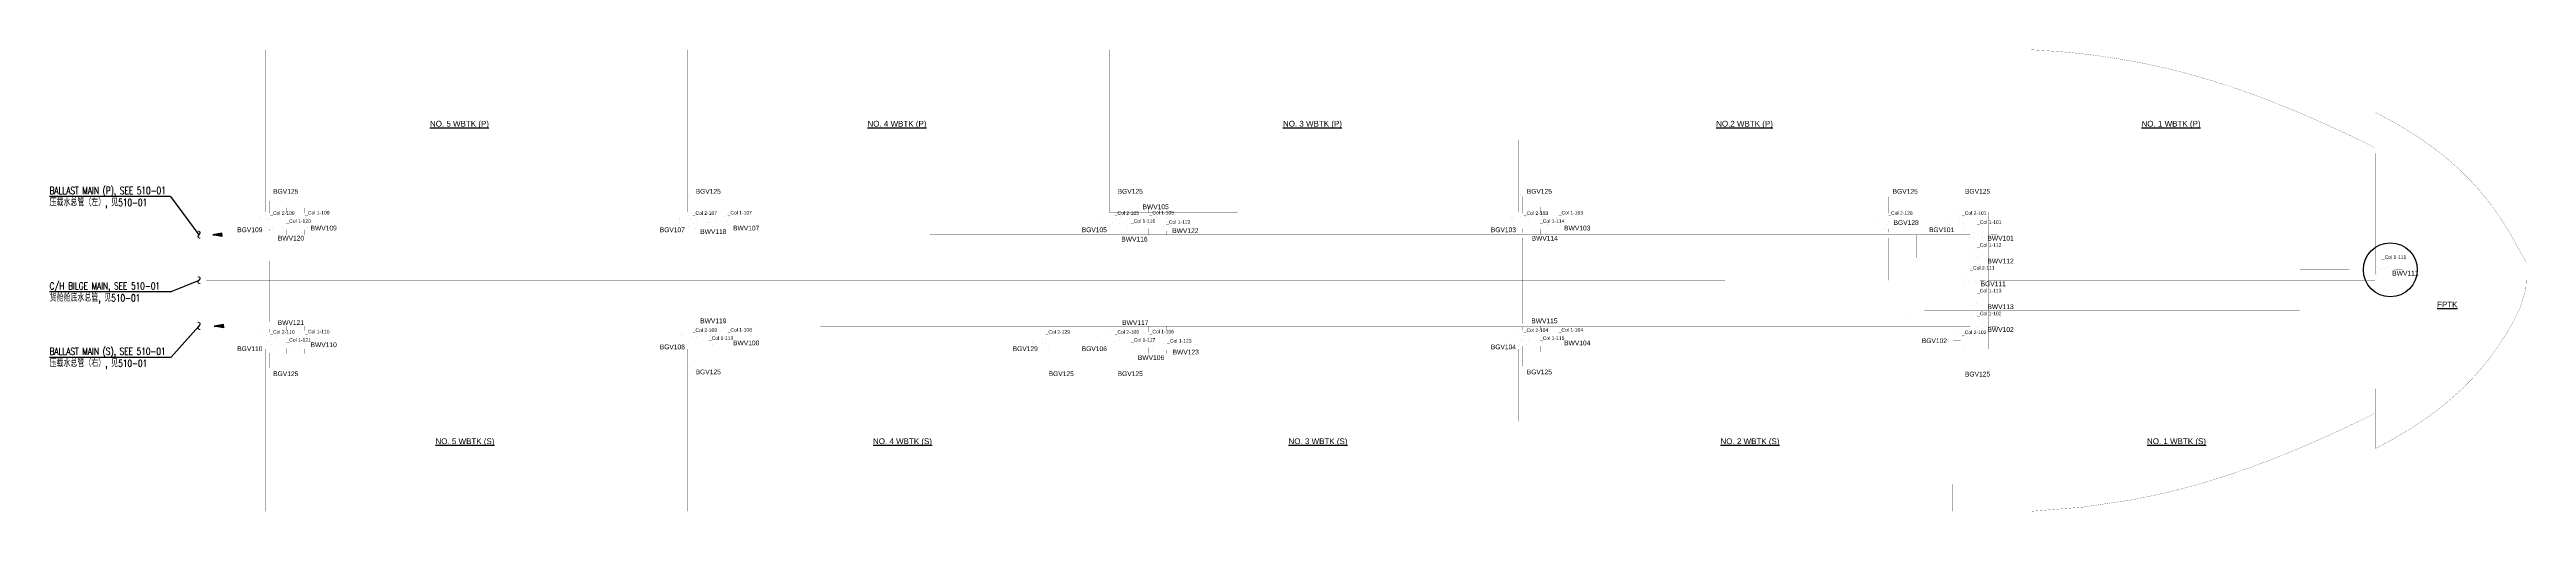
# Model space of a CAD drawing. Extents: x 136597 to 314487, y 107362 to 235283.
# Drawn here: x 149588 to 154787, y 117904 to 118872 of the extents above; entities that cross this region are included whole.
import ezdxf
from ezdxf.enums import TextEntityAlignment as Align

# ---------------------------------------------------------------- set-up
doc = ezdxf.new("R2010")
doc.units = 0
doc.header["$MEASUREMENT"] = 0
doc.layers.get('0').update_dxf_attribs({"linetype": 'CONTINUOUS'})
for name, color, linetype in [('0-MY', 7, 'CONTINUOUS'), ('501texte', 4, 'CONTINUOUS'), ('Ballast', 80, 'CONTINUOUS'), ('Bilge - Ballast', 233, 'CONTINUOUS'), ('Omriss tanker etc ballast', 180, 'CONTINUOUS'), ('text-chinese', 4, 'CONTINUOUS'), ('text-english', 7, 'CONTINUOUS')]:
    doc.layers.add(name, color=color, linetype=linetype)
doc.layers.add('A-BALLA.PIPE', color=200, linetype='CONTINUOUS', lineweight=50)
doc.layers.add('Bilge', color=50, linetype='CONTINUOUS', plot=False)
doc.styles.add('ARIAL', font='ARIAL.TTF', dxfattribs={"height": 12})
doc.styles.add('hzsame', font='romans.shx', dxfattribs={"width": 0.8, "height": 3, "bigfont": 'hzsame.shx'})
doc.styles.add('ROMANT', font='romanc.shx', dxfattribs={"width": 0.8, "height": 150})

# ---------------------------------------------------------------- blocks, each defined once
blk = doc.blocks.new('ARROW')
h = blk.add_hatch(color=256)
h.paths.add_polyline_path([(10772.28, 3762.95), (10772.28, 3762.36), (10775.45, 3762.36)])
h.paths.add_polyline_path([(10775.45, 3762.36), (10772.28, 3762.36), (10772.28, 3761.76)])
for p, q in [((10772.28, 3762.36), (10772.28, 3762.95)), ((10772.28, 3762.95), (10775.45, 3762.36)), ((10775.45, 3762.36), (10772.28, 3762.36)), ((10772.28, 3762.36), (10772.28, 3761.76)), ((10772.28, 3761.76), (10775.45, 3762.36))]:
    blk.add_line(p, q)

msp = doc.modelspace()

# ---------------------------------------------------------------- linework, layer by layer
for p, q in [((149842.1, 118563.6), (149901.7, 118483.4)), ((149842.1, 118363.6), (149901.1, 118387.8)), ((149901.9, 118292), (149843.2, 118226.4))]:
    msp.add_line(p, q)
at = {"layer": '501texte', "color": 0}
for p, q in [((149842.1, 118563.6), (149588.3, 118563.6)), ((149842.1, 118363.6), (149588.3, 118363.6)), ((149842.1, 118226.4), (149588.3, 118226.4))]:
    msp.add_line(p, q, dxfattribs=at)
at = {"layer": 'A-BALLA.PIPE', "linetype": 'Continuous', "ltscale": 50}
msp.add_line((153493.3, 118315.9), (153493.3, 118315.9), dxfattribs=at)
at = {"layer": 'Ballast', "linetype": 'Continuous'}
for points in [[(150048.7, 118511.3, 0.03, 0.03, 0), (150033, 118511.3, 0.03, 0.03, 0), (150033, 118501.7, 0.03, 0.03, -0.884677), (150033, 118523.2, 0.03, 0.03, 0), (150033, 118513.5, 0.03, 0.03, 0), (150048.7, 118513.5, 0.03, 0.03, 0), (150040.6, 118528.5, 0, 0, 0), (150057.9, 118528.5, 0.03, 0.03, 0), (150049.3, 118512.4, 0.03, 0.03, 0), (150057.9, 118496.4, 0, 0, 0), (150040.6, 118496.4, 0.03, 0.03, 0)], [(150085.1, 118512, 0.03, 0.03, 0), (150069.4, 118512, 0.03, 0.03, 0), (150069.4, 118502.4, 0.03, 0.03, -0.884677), (150069.4, 118523.9, 0.03, 0.03, 0), (150069.4, 118514.3, 0.03, 0.03, 0), (150085.1, 118514.3, 0.03, 0.03, 0), (150077, 118529.2, 0, 0, 0), (150094.4, 118529.2, 0.03, 0.03, 0), (150085.7, 118513.2, 0.03, 0.03, 0), (150094.4, 118497.1, 0, 0, 0), (150077, 118497.1, 0.03, 0.03, 0)], [(150122, 118512, 0.03, 0.03, 0), (150106.3, 118512, 0.03, 0.03, 0), (150106.3, 118502.4, 0.03, 0.03, -0.884677), (150106.3, 118523.9, 0.03, 0.03, 0), (150106.3, 118514.3, 0.03, 0.03, 0), (150122, 118514.3, 0.03, 0.03, 0), (150113.9, 118529.2, 0, 0, 0), (150131.3, 118529.2, 0.03, 0.03, 0), (150122.6, 118513.2, 0.03, 0.03, 0), (150131.3, 118497.1, 0, 0, 0), (150113.9, 118497.1, 0.03, 0.03, 0)], [(150935.3, 118511.3, 0.03, 0.03, 0), (150919.6, 118511.3, 0.03, 0.03, 0), (150919.6, 118501.7, 0.03, 0.03, -0.884677), (150919.6, 118523.2, 0.03, 0.03, 0), (150919.6, 118513.5, 0.03, 0.03, 0), (150935.3, 118513.5, 0.03, 0.03, 0), (150927.2, 118528.5, 0, 0, 0), (150944.5, 118528.5, 0.03, 0.03, 0), (150935.9, 118512.4, 0.03, 0.03, 0), (150944.5, 118496.4, 0, 0, 0), (150927.2, 118496.4, 0.03, 0.03, 0)], [(150971.7, 118512, 0.03, 0.03, 0), (150956.1, 118512, 0.03, 0.03, 0), (150956.1, 118502.4, 0.03, 0.03, -0.884677), (150956.1, 118523.9, 0.03, 0.03, 0), (150956.1, 118514.3, 0.03, 0.03, 0), (150971.7, 118514.3, 0.03, 0.03, 0), (150963.6, 118529.2, 0, 0, 0), (150981, 118529.2, 0.03, 0.03, 0), (150972.3, 118513.2, 0.03, 0.03, 0), (150981, 118497.1, 0, 0, 0), (150963.6, 118497.1, 0.03, 0.03, 0)], [(151008.6, 118512, 0.03, 0.03, 0), (150993, 118512, 0.03, 0.03, 0), (150993, 118502.4, 0.03, 0.03, -0.884677), (150993, 118523.9, 0.03, 0.03, 0), (150993, 118514.3, 0.03, 0.03, 0), (151008.6, 118514.3, 0.03, 0.03, 0), (151000.5, 118529.2, 0, 0, 0), (151017.9, 118529.2, 0.03, 0.03, 0), (151009.2, 118513.2, 0.03, 0.03, 0), (151017.9, 118497.1, 0, 0, 0), (151000.5, 118497.1, 0.03, 0.03, 0)], [(151820.9, 118511.3, 0.03, 0.03, 0), (151805.2, 118511.3, 0.03, 0.03, 0), (151805.2, 118501.7, 0.03, 0.03, -0.884677), (151805.2, 118523.2, 0.03, 0.03, 0), (151805.2, 118513.5, 0.03, 0.03, 0), (151820.9, 118513.5, 0.03, 0.03, 0), (151812.8, 118528.5, 0, 0, 0), (151830.1, 118528.5, 0.03, 0.03, 0), (151821.5, 118512.4, 0.03, 0.03, 0), (151830.1, 118496.4, 0, 0, 0), (151812.8, 118496.4, 0.03, 0.03, 0)], [(151857.3, 118512, 0.03, 0.03, 0), (151841.7, 118512, 0.03, 0.03, 0), (151841.7, 118502.4, 0.03, 0.03, -0.884677), (151841.7, 118523.9, 0.03, 0.03, 0), (151841.7, 118514.3, 0.03, 0.03, 0), (151857.3, 118514.3, 0.03, 0.03, 0), (151849.2, 118529.2, 0, 0, 0), (151866.6, 118529.2, 0.03, 0.03, 0), (151857.9, 118513.2, 0.03, 0.03, 0), (151866.6, 118497.1, 0, 0, 0), (151849.2, 118497.1, 0.03, 0.03, 0)], [(151894.2, 118512, 0.03, 0.03, 0), (151878.6, 118512, 0.03, 0.03, 0), (151878.6, 118502.4, 0.03, 0.03, -0.884677), (151878.6, 118523.9, 0.03, 0.03, 0), (151878.6, 118514.3, 0.03, 0.03, 0), (151894.2, 118514.3, 0.03, 0.03, 0), (151886.1, 118529.2, 0, 0, 0), (151903.5, 118529.2, 0.03, 0.03, 0), (151894.8, 118513.2, 0.03, 0.03, 0), (151903.5, 118497.1, 0, 0, 0), (151886.1, 118497.1, 0.03, 0.03, 0)], [(151931.1, 118512.1, 0.03, 0.03, 0), (151915.5, 118512.1, 0.03, 0.03, 0), (151915.5, 118502.4, 0.03, 0.03, -0.884677), (151915.5, 118523.9, 0.03, 0.03, 0), (151915.5, 118514.3, 0.03, 0.03, 0), (151931.1, 118514.3, 0.03, 0.03, 0), (151923, 118529.2, 0, 0, 0), (151940.4, 118529.2, 0.03, 0.03, 0), (151931.7, 118513.2, 0.03, 0.03, 0), (151940.4, 118497.1, 0, 0, 0), (151923, 118497.1, 0.03, 0.03, 0)], [(152679.5, 118511.3, 0.03, 0.03, 0), (152663.8, 118511.3, 0.03, 0.03, 0), (152663.8, 118501.7, 0.03, 0.03, -0.884677), (152663.8, 118523.2, 0.03, 0.03, 0), (152663.8, 118513.5, 0.03, 0.03, 0), (152679.5, 118513.5, 0.03, 0.03, 0), (152671.4, 118528.5, 0, 0, 0), (152688.7, 118528.5, 0.03, 0.03, 0), (152680.1, 118512.4, 0.03, 0.03, 0), (152688.7, 118496.4, 0, 0, 0), (152671.4, 118496.4, 0.03, 0.03, 0)], [(152715.9, 118512, 0.03, 0.03, 0), (152700.3, 118512, 0.03, 0.03, 0), (152700.3, 118502.4, 0.03, 0.03, -0.884677), (152700.3, 118523.9, 0.03, 0.03, 0), (152700.3, 118514.3, 0.03, 0.03, 0), (152715.9, 118514.3, 0.03, 0.03, 0), (152707.8, 118529.2, 0, 0, 0), (152725.2, 118529.2, 0.03, 0.03, 0), (152716.5, 118513.2, 0.03, 0.03, 0), (152725.2, 118497.1, 0, 0, 0), (152707.8, 118497.1, 0.03, 0.03, 0)], [(152752.8, 118512, 0.03, 0.03, 0), (152737.2, 118512, 0.03, 0.03, 0), (152737.2, 118502.4, 0.03, 0.03, -0.884677), (152737.2, 118523.9, 0.03, 0.03, 0), (152737.2, 118514.3, 0.03, 0.03, 0), (152752.8, 118514.3, 0.03, 0.03, 0), (152744.7, 118529.2, 0, 0, 0), (152762.1, 118529.2, 0.03, 0.03, 0), (152753.4, 118513.2, 0.03, 0.03, 0), (152762.1, 118497.1, 0, 0, 0), (152744.7, 118497.1, 0.03, 0.03, 0)], [(153447.2, 118511.3, 0.03, 0.03, 0), (153431.6, 118511.3, 0.03, 0.03, 0), (153431.6, 118501.7, 0.03, 0.03, -0.884677), (153431.6, 118523.2, 0.03, 0.03, 0), (153431.6, 118513.5, 0.03, 0.03, 0), (153447.2, 118513.5, 0.03, 0.03, 0), (153439.1, 118528.5, 0, 0, 0), (153456.5, 118528.5, 0.03, 0.03, 0), (153447.8, 118512.4, 0.03, 0.03, 0), (153456.5, 118496.4, 0, 0, 0), (153439.1, 118496.4, 0.03, 0.03, 0)], [(153599.1, 118511.4, 0.03, 0.03, 0), (153583.5, 118511.4, 0.03, 0.03, 0), (153583.5, 118501.8, 0.03, 0.03, -0.884677), (153583.5, 118523.3, 0.03, 0.03, 0), (153583.5, 118513.7, 0.03, 0.03, 0), (153599.1, 118513.7, 0.03, 0.03, 0), (153591.1, 118528.6, 0, 0, 0), (153608.4, 118528.6, 0.03, 0.03, 0), (153599.7, 118512.6, 0.03, 0.03, 0), (153608.4, 118496.5, 0, 0, 0), (153591.1, 118496.5, 0.03, 0.03, 0)], [(153634, 118484, 0.03, 0.03, 0), (153634, 118499.7, 0.03, 0.03, 0), (153624.4, 118499.7, 0.03, 0.03, -0.884677), (153645.9, 118499.7, 0.03, 0.03, 0), (153636.3, 118499.7, 0.03, 0.03, 0), (153636.3, 118484, 0.03, 0.03, 0), (153651.2, 118492.1, 0, 0, 0), (153651.2, 118474.8, 0.03, 0.03, 0), (153635.1, 118483.4, 0.03, 0.03, 0), (153619.1, 118474.8, 0, 0, 0), (153619.1, 118492.1, 0.03, 0.03, 0)], [(153634, 118436.1, 0.03, 0.03, 0), (153634, 118451.8, 0.03, 0.03, 0), (153624.4, 118451.8, 0.03, 0.03, -0.884677), (153645.9, 118451.8, 0.03, 0.03, 0), (153636.3, 118451.8, 0.03, 0.03, 0), (153636.3, 118436.1, 0.03, 0.03, 0), (153651.2, 118444.2, 0, 0, 0), (153651.2, 118426.9, 0.03, 0.03, 0), (153635.1, 118435.5, 0.03, 0.03, 0), (153619.1, 118426.9, 0, 0, 0), (153619.1, 118444.2, 0.03, 0.03, 0)], [(154483.6, 118410.7, 0.03, 0.03, 0), (154483.6, 118426.3, 0.03, 0.03, 0), (154474, 118426.3, 0.03, 0.03, -0.884677), (154495.5, 118426.3, 0.03, 0.03, 0), (154485.9, 118426.3, 0.03, 0.03, 0), (154485.9, 118410.7, 0.03, 0.03, 0), (154500.8, 118418.7, 0, 0, 0), (154500.8, 118401.4, 0.03, 0.03, 0), (154484.8, 118410.1, 0.03, 0.03, 0), (154468.7, 118401.4, 0, 0, 0), (154468.7, 118418.7, 0.03, 0.03, 0)], [(153619.8, 118388.4, 0.03, 0.03, 0), (153619.8, 118404, 0.03, 0.03, 0), (153610.1, 118404, 0.03, 0.03, -0.884677), (153631.7, 118404, 0.03, 0.03, 0), (153622, 118404, 0.03, 0.03, 0), (153622, 118388.4, 0.03, 0.03, 0), (153637, 118396.4, 0, 0, 0), (153637, 118379.1, 0.03, 0.03, 0), (153620.9, 118387.8, 0.03, 0.03, 0), (153604.8, 118379.1, 0, 0, 0), (153604.8, 118396.4, 0.03, 0.03, 0)], [(153634, 118340.5, 0.03, 0.03, 0), (153634, 118356.1, 0.03, 0.03, 0), (153624.4, 118356.1, 0.03, 0.03, -0.884677), (153645.9, 118356.1, 0.03, 0.03, 0), (153636.3, 118356.1, 0.03, 0.03, 0), (153636.3, 118340.5, 0.03, 0.03, 0), (153651.2, 118348.5, 0, 0, 0), (153651.2, 118331.2, 0.03, 0.03, 0), (153635.1, 118339.9, 0.03, 0.03, 0), (153619.1, 118331.2, 0, 0, 0), (153619.1, 118348.5, 0.03, 0.03, 0)], [(153634, 118292.6, 0.03, 0.03, 0), (153634, 118308.2, 0.03, 0.03, 0), (153624.4, 118308.2, 0.03, 0.03, -0.884677), (153645.9, 118308.2, 0.03, 0.03, 0), (153636.3, 118308.2, 0.03, 0.03, 0), (153636.3, 118292.6, 0.03, 0.03, 0), (153651.2, 118300.6, 0, 0, 0), (153651.2, 118283.3, 0.03, 0.03, 0), (153635.1, 118292, 0.03, 0.03, 0), (153619.1, 118283.3, 0, 0, 0), (153619.1, 118300.6, 0.03, 0.03, 0)], [(150048.7, 118262.1, 0.03, 0.03, 0), (150033, 118262.1, 0.03, 0.03, 0), (150033, 118252.4, 0.03, 0.03, -0.884677), (150033, 118274, 0.03, 0.03, 0), (150033, 118264.3, 0.03, 0.03, 0), (150048.7, 118264.3, 0.03, 0.03, 0), (150040.6, 118279.3, 0, 0, 0), (150057.9, 118279.3, 0.03, 0.03, 0), (150049.3, 118263.2, 0.03, 0.03, 0), (150057.9, 118247.1, 0, 0, 0), (150040.6, 118247.1, 0.03, 0.03, 0)], [(150085.1, 118262.8, 0.03, 0.03, 0), (150069.4, 118262.8, 0.03, 0.03, 0), (150069.4, 118253.2, 0.03, 0.03, -0.884677), (150069.4, 118274.7, 0.03, 0.03, 0), (150069.4, 118265.1, 0.03, 0.03, 0), (150085.1, 118265.1, 0.03, 0.03, 0), (150077, 118280, 0, 0, 0), (150094.4, 118280, 0.03, 0.03, 0), (150085.7, 118263.9, 0.03, 0.03, 0), (150094.4, 118247.9, 0, 0, 0), (150077, 118247.9, 0.03, 0.03, 0)], [(150122, 118262.8, 0.03, 0.03, 0), (150106.3, 118262.8, 0.03, 0.03, 0), (150106.3, 118253.2, 0.03, 0.03, -0.884677), (150106.3, 118274.7, 0.03, 0.03, 0), (150106.3, 118265.1, 0.03, 0.03, 0), (150122, 118265.1, 0.03, 0.03, 0), (150113.9, 118280, 0, 0, 0), (150131.3, 118280, 0.03, 0.03, 0), (150122.6, 118263.9, 0.03, 0.03, 0), (150131.3, 118247.9, 0, 0, 0), (150113.9, 118247.9, 0.03, 0.03, 0)], [(150935.3, 118265.8, 0.03, 0.03, 0), (150919.6, 118265.8, 0.03, 0.03, 0), (150919.6, 118256.1, 0.03, 0.03, -0.884677), (150919.6, 118277.7, 0.03, 0.03, 0), (150919.6, 118268, 0.03, 0.03, 0), (150935.3, 118268, 0.03, 0.03, 0), (150927.2, 118283, 0, 0, 0), (150944.5, 118283, 0.03, 0.03, 0), (150935.9, 118266.9, 0.03, 0.03, 0), (150944.5, 118250.8, 0, 0, 0), (150927.2, 118250.8, 0.03, 0.03, 0)], [(150971.7, 118266.5, 0.03, 0.03, 0), (150956.1, 118266.5, 0.03, 0.03, 0), (150956.1, 118256.9, 0.03, 0.03, -0.884677), (150956.1, 118278.4, 0.03, 0.03, 0), (150956.1, 118268.8, 0.03, 0.03, 0), (150971.7, 118268.8, 0.03, 0.03, 0), (150963.6, 118283.7, 0, 0, 0), (150981, 118283.7, 0.03, 0.03, 0), (150972.3, 118267.7, 0.03, 0.03, 0), (150981, 118251.6, 0, 0, 0), (150963.6, 118251.6, 0.03, 0.03, 0)], [(151008.6, 118266.5, 0.03, 0.03, 0), (150993, 118266.5, 0.03, 0.03, 0), (150993, 118256.9, 0.03, 0.03, -0.884677), (150993, 118278.4, 0.03, 0.03, 0), (150993, 118268.8, 0.03, 0.03, 0), (151008.6, 118268.8, 0.03, 0.03, 0), (151000.5, 118283.7, 0, 0, 0), (151017.9, 118283.7, 0.03, 0.03, 0), (151009.2, 118267.7, 0.03, 0.03, 0), (151017.9, 118251.6, 0, 0, 0), (151000.5, 118251.6, 0.03, 0.03, 0)], [(151676, 118262.1, 0.03, 0.03, 0), (151660.4, 118262.1, 0.03, 0.03, 0), (151660.4, 118252.4, 0.03, 0.03, -0.884677), (151660.4, 118274, 0.03, 0.03, 0), (151660.4, 118264.3, 0.03, 0.03, 0), (151676, 118264.3, 0.03, 0.03, 0), (151667.9, 118279.3, 0, 0, 0), (151685.3, 118279.3, 0.03, 0.03, 0), (151676.6, 118263.2, 0.03, 0.03, 0), (151685.3, 118247.1, 0, 0, 0), (151667.9, 118247.1, 0.03, 0.03, 0)], [(151820.9, 118262.1, 0.03, 0.03, 0), (151805.2, 118262.1, 0.03, 0.03, 0), (151805.2, 118252.4, 0.03, 0.03, -0.884677), (151805.2, 118274, 0.03, 0.03, 0), (151805.2, 118264.3, 0.03, 0.03, 0), (151820.9, 118264.3, 0.03, 0.03, 0), (151812.8, 118279.3, 0, 0, 0), (151830.1, 118279.3, 0.03, 0.03, 0), (151821.5, 118263.2, 0.03, 0.03, 0), (151830.1, 118247.1, 0, 0, 0), (151812.8, 118247.1, 0.03, 0.03, 0)], [(151857.3, 118262.8, 0.03, 0.03, 0), (151841.7, 118262.8, 0.03, 0.03, 0), (151841.7, 118253.2, 0.03, 0.03, -0.884677), (151841.7, 118274.7, 0.03, 0.03, 0), (151841.7, 118265.1, 0.03, 0.03, 0), (151857.3, 118265.1, 0.03, 0.03, 0), (151849.2, 118280, 0, 0, 0), (151866.6, 118280, 0.03, 0.03, 0), (151857.9, 118263.9, 0.03, 0.03, 0), (151866.6, 118247.9, 0, 0, 0), (151849.2, 118247.9, 0.03, 0.03, 0)], [(151894.2, 118262.8, 0.03, 0.03, 0), (151878.6, 118262.8, 0.03, 0.03, 0), (151878.6, 118253.2, 0.03, 0.03, -0.884677), (151878.6, 118274.7, 0.03, 0.03, 0), (151878.6, 118265.1, 0.03, 0.03, 0), (151894.2, 118265.1, 0.03, 0.03, 0), (151886.1, 118280, 0, 0, 0), (151903.5, 118280, 0.03, 0.03, 0), (151894.8, 118263.9, 0.03, 0.03, 0), (151903.5, 118247.9, 0, 0, 0), (151886.1, 118247.9, 0.03, 0.03, 0)], [(151931.1, 118262.8, 0.03, 0.03, 0), (151915.5, 118262.8, 0.03, 0.03, 0), (151915.5, 118253.2, 0.03, 0.03, -0.884677), (151915.5, 118274.7, 0.03, 0.03, 0), (151915.5, 118265.1, 0.03, 0.03, 0), (151931.1, 118265.1, 0.03, 0.03, 0), (151923, 118280, 0, 0, 0), (151940.4, 118280, 0.03, 0.03, 0), (151931.7, 118263.9, 0.03, 0.03, 0), (151940.4, 118247.9, 0, 0, 0), (151923, 118247.9, 0.03, 0.03, 0)], [(152679.5, 118265.8, 0.03, 0.03, 0), (152663.8, 118265.8, 0.03, 0.03, 0), (152663.8, 118256.1, 0.03, 0.03, -0.884677), (152663.8, 118277.7, 0.03, 0.03, 0), (152663.8, 118268, 0.03, 0.03, 0), (152679.5, 118268, 0.03, 0.03, 0), (152671.4, 118283, 0, 0, 0), (152688.7, 118283, 0.03, 0.03, 0), (152680.1, 118266.9, 0.03, 0.03, 0), (152688.7, 118250.8, 0, 0, 0), (152671.4, 118250.8, 0.03, 0.03, 0)], [(152715.9, 118266.5, 0.03, 0.03, 0), (152700.3, 118266.5, 0.03, 0.03, 0), (152700.3, 118256.9, 0.03, 0.03, -0.884677), (152700.3, 118278.4, 0.03, 0.03, 0), (152700.3, 118268.8, 0.03, 0.03, 0), (152715.9, 118268.8, 0.03, 0.03, 0), (152707.8, 118283.7, 0, 0, 0), (152725.2, 118283.7, 0.03, 0.03, 0), (152716.5, 118267.7, 0.03, 0.03, 0), (152725.2, 118251.6, 0, 0, 0), (152707.8, 118251.6, 0.03, 0.03, 0)], [(152752.8, 118266.5, 0.03, 0.03, 0), (152737.2, 118266.5, 0.03, 0.03, 0), (152737.2, 118256.9, 0.03, 0.03, -0.884677), (152737.2, 118278.4, 0.03, 0.03, 0), (152737.2, 118268.8, 0.03, 0.03, 0), (152752.8, 118268.8, 0.03, 0.03, 0), (152744.7, 118283.7, 0, 0, 0), (152762.1, 118283.7, 0.03, 0.03, 0), (152753.4, 118267.7, 0.03, 0.03, 0), (152762.1, 118251.6, 0, 0, 0), (152744.7, 118251.6, 0.03, 0.03, 0)], [(153599.1, 118261.2, 0.03, 0.03, 0), (153583.5, 118261.2, 0.03, 0.03, 0), (153583.5, 118251.5, 0.03, 0.03, -0.884677), (153583.5, 118273, 0.03, 0.03, 0), (153583.5, 118263.4, 0.03, 0.03, 0), (153599.1, 118263.4, 0.03, 0.03, 0), (153591.1, 118278.3, 0, 0, 0), (153608.4, 118278.3, 0.03, 0.03, 0), (153599.7, 118262.3, 0.03, 0.03, 0), (153608.4, 118246.2, 0, 0, 0), (153591.1, 118246.2, 0.03, 0.03, 0)]]:
    msp.add_lwpolyline(points, format="xyseb", close=True, dxfattribs=at)
at = {"layer": 'Ballast', "linetype": 'Continuous', "const_width": 0.3}
for points in [[(150085.7, 118542.9), (150085.7, 118529.2)], [(150122.6, 118542.9), (150122.6, 118529.2)], [(150972.3, 118542.9), (150972.3, 118529.2)], [(151009.2, 118542.9), (151009.2, 118529.2)], [(151857.9, 118542.9), (151857.9, 118529.2)], [(151894.8, 118542.9), (151894.8, 118529.2)], [(152716.5, 118542.9), (152716.5, 118529.2)], [(152753.4, 118542.9), (152753.4, 118529.2)], [(149917.3, 118483.4), (153619.1, 118483.4)], [(150085.7, 118497.1), (150085.7, 118483.4)], [(150122.6, 118497.1), (150122.6, 118483.4)], [(150972.3, 118497.1), (150972.3, 118483.4)], [(151009.2, 118497.1), (151009.2, 118483.4)], [(151857.9, 118497.1), (151857.9, 118483.4)], [(151894.8, 118497.1), (151894.8, 118483.4)], [(151931.7, 118497.1), (151931.7, 118483.4)], [(152716.5, 118497.1), (152716.5, 118483.4)], [(152753.4, 118497.1), (152753.4, 118483.4)], [(153619.1, 118435.5), (153507, 118435.5), (153507, 118483.4), (153507, 118435.5)], [(153651.2, 118483.4), (153676.1, 118483.4)], [(153651.2, 118435.5), (153676.1, 118435.5)], [(154468.7, 118410.1), (154310.7, 118410.1), (154310.7, 118325.5), (153522.9, 118325.5), (153522.9, 118292), (153522.9, 118325.5), (154310.7, 118325.5), (154310.7, 118410.1)], [(154500.8, 118410.1), (154525.7, 118410.1)], [(153619.1, 118339.9), (153470.4, 118339.9), (153470.4, 118292), (153470.4, 118339.9)], [(153651.2, 118339.9), (153676.1, 118339.9)], [(149917.7, 118292), (153619.1, 118292)], [(150085.7, 118280), (150085.7, 118292)], [(150122.6, 118280), (150122.6, 118292)], [(150972.3, 118283.7), (150972.3, 118292)], [(151009.2, 118283.7), (151009.2, 118292)], [(151857.9, 118280), (151857.9, 118292)], [(151894.8, 118280), (151894.8, 118292)], [(151931.7, 118280), (151931.7, 118292)], [(152716.5, 118283.7), (152716.5, 118292)], [(152753.4, 118283.7), (152753.4, 118292.1)], [(153651.2, 118292), (153676.1, 118292)], [(150085.7, 118247.9), (150085.7, 118234.2)], [(150122.6, 118247.9), (150122.6, 118234.2)], [(150972.3, 118251.6), (150972.3, 118237.9)], [(151009.2, 118251.6), (151009.2, 118237.9)], [(151857.9, 118247.9), (151857.9, 118234.2)], [(151894.8, 118247.9), (151894.8, 118234.2)], [(151931.7, 118247.9), (151931.7, 118234.2)], [(152716.5, 118251.6), (152716.5, 118237.9)], [(152753.4, 118251.6), (152753.4, 118237.9)]]:
    msp.add_lwpolyline(points, close=True, dxfattribs=at)
at = {"layer": 'Ballast', "linetype": 'Continuous'}
msp.add_circle((154500.8, 118410.1), 56.6, dxfattribs=at)
at = {"layer": 'Bilge', "linetype": 'Continuous'}
for points, const_width in [([(150055.4, 118586.6), (150043.2, 118586.6), (150048, 118575.4), (150043.2, 118564.1), (150055.4, 118564.1), (150050.6, 118575.4), (150055.4, 118586.6)], 0.0075), ([(150942, 118586.6), (150929.8, 118586.6), (150934.6, 118575.4), (150929.8, 118564.1), (150942, 118564.1), (150937.2, 118575.4), (150942, 118586.6)], 0.0075), ([(151827.6, 118586.6), (151815.4, 118586.6), (151820.2, 118575.4), (151815.4, 118564.1), (151827.6, 118564.1), (151822.8, 118575.4), (151827.6, 118586.6)], 0.0075), ([(152686.2, 118586.6), (152674, 118586.6), (152678.8, 118575.4), (152674, 118564.1), (152686.2, 118564.1), (152681.4, 118575.4), (152686.2, 118586.6)], 0.0075), ([(153453.9, 118586.6), (153441.8, 118586.6), (153446.5, 118575.4), (153441.8, 118564.1), (153453.9, 118564.1), (153449.1, 118575.4), (153453.9, 118586.6)], 0.0075), ([(153605.8, 118586.7), (153593.7, 118586.7), (153598.4, 118575.5), (153593.7, 118564.2), (153605.8, 118564.2), (153601.1, 118575.5), (153605.8, 118586.7)], 0.0075), ([(150049.3, 118564.1), (150049.3, 118528.5)], 0.3), ([(150935.9, 118564.1), (150935.9, 118528.5)], 0.3), ([(151821.5, 118564.1), (151821.5, 118528.5)], 0.3), ([(152680.1, 118564.1), (152680.1, 118528.5)], 0.3), ([(153447.8, 118564.1), (153447.8, 118528.5)], 0.3), ([(153599.7, 118564.2), (153599.7, 118528.6)], 0.3), ([(150049.3, 118496.4), (150049.3, 118492.4)], 0.3), ([(150049.3, 118476.1), (150049.3, 118300.8)], 0.3), ([(150935.9, 118489.6), (150935.9, 118496.4)], 0.3), ([(150935.9, 118474.4), (150935.9, 118301)], 0.3), ([(151821.5, 118487.9), (151821.5, 118496.4)], 0.3), ([(151821.5, 118478.7), (151821.5, 118297.2)], 0.3), ([(152680.1, 118487.9), (152680.1, 118496.4)], 0.3), ([(152680.1, 118478.7), (152680.1, 118297.2)], 0.3), ([(153447.8, 118488.2), (153447.8, 118496.4)], 0.3), ([(153447.8, 118478.4), (153447.8, 118387.8)], 0.3), ([(153599.7, 118496.5), (153599.7, 118487.7)], 0.3), ([(153599.7, 118444.5), (153599.7, 118477.3)], 0.3), ([(153599.7, 118426.5), (153599.7, 118344.7)], 0.3), ([(153604.8, 118387.8), (149917.3, 118387.8)], 0.3), ([(151676.6, 118300.2), (151676.6, 118387.8)], 0.3), ([(153637, 118387.8), (153650.6, 118387.8)], 0.3), ([(153599.7, 118334.3), (153599.7, 118319.4)], 0.3), ([(153599.7, 118311.8), (153599.7, 118297.2)], 0.3), ([(150049.3, 118287.3), (150049.3, 118279.3)], 0.3), ([(150935.9, 118286.7), (150935.9, 118283)], 0.3), ([(151676.6, 118287), (151676.6, 118279.3)], 0.3), ([(151821.5, 118286.5), (151821.5, 118279.3)], 0.3), ([(152680.1, 118290.2), (152680.1, 118283)], 0.3), ([(153599.7, 118286.9), (153599.7, 118278.3)], 0.3), ([(150049.3, 118247.1), (150049.3, 118204.3)], 0.3), ([(150942, 118208), (150929.8, 118208), (150934.6, 118196.9), (150929.8, 118185.5), (150942, 118185.5), (150937.2, 118196.9), (150942, 118208)], 0.0075), ([(150935.9, 118250.8), (150935.9, 118208)], 0.3), ([(151676.6, 118247.1), (151676.6, 118204.3)], 0.3), ([(151821.5, 118247.1), (151821.5, 118204.3)], 0.3), ([(152686.2, 118208), (152674, 118208), (152678.8, 118196.9), (152674, 118185.5), (152686.2, 118185.5), (152681.4, 118196.9), (152686.2, 118208)], 0.0075), ([(152680.1, 118250.8), (152680.1, 118208)], 0.3), ([(153599.7, 118246.2), (153599.7, 118203.4)], 0.3), ([(150055.4, 118204.3), (150043.2, 118204.3), (150048, 118193.2), (150043.2, 118181.8), (150055.4, 118181.8), (150050.6, 118193.2), (150055.4, 118204.3)], 0.0075), ([(151682.7, 118204.3), (151670.5, 118204.3), (151675.3, 118193.2), (151670.5, 118181.8), (151682.7, 118181.8), (151677.9, 118193.2), (151682.7, 118204.3)], 0.0075), ([(151827.6, 118204.3), (151815.4, 118204.3), (151820.2, 118193.2), (151815.4, 118181.8), (151827.6, 118181.8), (151822.8, 118193.2), (151827.6, 118204.3)], 0.0075), ([(153605.8, 118203.4), (153593.7, 118203.4), (153598.4, 118192.2), (153593.7, 118180.9), (153605.8, 118180.9), (153601.1, 118192.2), (153605.8, 118203.4)], 0.0075)]:
    msp.add_lwpolyline(points, close=True, dxfattribs=dict(at, const_width=const_width))
at = {"layer": 'Omriss tanker etc ballast', "linetype": 'Continuous', "const_width": 0.36}
for points in [[(150040.7, 118871.6), (150040.7, 118531.3), (150926.3, 118531.3), (150926.3, 118871.6)], [(150926.3, 118871.6), (150926.3, 118531.3), (151811.9, 118531.3), (151812.1, 118871.5)], [(151812.1, 118871.5), (151812.1, 118531), (152670.5, 118531.4), (152670.8, 118871.5)], [(152670.8, 118871.6), (152670.5, 118531.3), (153583.1, 118531.3), (153583.1, 118871.5)], [(153583.1, 118871.5), (153583.1, 118531.3), (153656.9, 118531.3), (153656.9, 118387.7), (154468.7, 118387.7), (154468.7, 118666.1), (154456, 118672.4), (154437.3, 118681.6), (154423.3, 118688.3), (154403.2, 118697.8), (154379.4, 118708.7), (154360.8, 118717.1), (154343.4, 118724.9), (154327, 118732), (154306, 118740.9), (154288, 118748.3), (154263.3, 118758.3), (154239.8, 118767.5), (154215.6, 118776.6), (154193.9, 118784.4), (154169.8, 118792.7), (154152.3, 118798.5), (154133.6, 118804.4), (154114.9, 118810.1), (154092.1, 118816.7), (154066.8, 118823.6), (154049.2, 118828.1), (154023.9, 118834.1), (153991.4, 118841.2), (153964, 118846.6), (153936.2, 118851.5), (153911.3, 118855.4), (153886.3, 118859), (153860.2, 118862.3), (153833, 118865.2), (153806.2, 118867.5), (153779.3, 118869.4), (153745.2, 118871.6), (153722.4, 118871.6), (153672.3, 118871.5), (153626.5, 118871.5)], [(154468.7, 118740.4), (154469.7, 118035.5), (154501.9, 118052.5), (154548.3, 118080.1), (154589.1, 118108.1), (154616.9, 118129.7), (154655.4, 118164.1), (154677.3, 118186.6), (154705.8, 118220.3), (154733.7, 118259.3), (154754, 118292), (154772.9, 118329.5), (154785.2, 118370.2), (154786.3, 118393.3), (154786.3, 118405.4), (154786.3, 118425.5), (154765.6, 118461.6), (154754, 118483.4), (154732.2, 118518.3), (154710.2, 118549.3), (154685.7, 118579.3), (154668.7, 118597.9), (154648, 118618.4), (154622.2, 118641.3), (154600.7, 118658.6), (154578.5, 118674.9), (154567.2, 118682.8), (154549.9, 118694.3), (154526.2, 118708.9), (154508, 118719.4), (154481, 118734.1)], [(153656.9, 118387.7), (153656.9, 118244.1), (153583.1, 118244.1), (153583.1, 117903.9), (153748.2, 117903.9), (153856.6, 117912.7), (153961.9, 117928.4), (154031.9, 117943.1), (154092.1, 117958.6), (154147.5, 117975.3), (154193.9, 117991), (154243.8, 118009.4), (154277.1, 118022.6), (154314.5, 118038.1), (154355.3, 118055.8), (154396.5, 118074.5), (154434.2, 118092.3), (154468.7, 118109.3), (154468.7, 118387.7)], [(150040.7, 118244.1), (150040.7, 117903.8), (150926.3, 117903.8), (150926.3, 118244.1)], [(150926.3, 118244.1), (150926.3, 117903.8), (151148.8, 117903.8), (151340.3, 117903.8), (151538.3, 117903.8), (151811.6, 117903.9), (151811.9, 118244.1)], [(151811.9, 118244.1), (151811.6, 117903.9), (152670.2, 117903.9), (152670.2, 118244.1)], [(152670.5, 118244.1), (152670.8, 117903.9), (153582.8, 117903.9), (153583.1, 118244.1)]]:
    msp.add_lwpolyline(points, close=True, dxfattribs=at)

# ---------------------------------------------------------------- block references
at = {"layer": '0-MY', "xscale": -6, "yscale": 6, "zscale": 6}
for p in [(214583.6, 95909.3), (214586.8, 95717.8)]:
    msp.add_blockref('ARROW', p, dxfattribs=at)

# ---------------------------------------------------------------- texts
at = {"style": 'ROMANT'}
for p in [(149910, 118483.9), (149910, 118388.3), (149910.1, 118292.5)]:
    msp.add_text('~', height=18.7, rotation=90, dxfattribs=at).set_placement(p, align=Align.CENTER)
at = {"layer": 'Ballast', "linetype": 'Continuous', "style": 'ARIAL'}
for s, p in [('_Col 2-109', (150051.4, 118525.3)), ('_Col 1-109', (150124.7, 118526.1)), ('_Col 2-107', (150938, 118525.3)), ('_Col 1-107', (151011.3, 118526.1)), ('_Col 2-105', (151823.6, 118525.3)), ('_Col 1-105', (151896.9, 118526.1)), ('_Col 2-103', (152682.2, 118525.3)), ('_Col 1-103', (152755.5, 118526.1)), ('_Col 2-128', (153447.2, 118525.4)), ('_Col 2-101', (153601.9, 118525.4)), ('_Col 1-120', (150085.5, 118508.6)), ('_Col 1-116', (151857.7, 118508.6)), ('_Col 1-122', (151931.5, 118506.6)), ('_Col 1-114', (152716.3, 118508.6)), ('_Col 1-101', (153633.5, 118506.3)), ('_Col 2-111', (153619.2, 118410.6)), ('_Col 1-112', (153633.5, 118458.4)), ('_Col 1-111', (154483.1, 118432.9)), ('_Col 1-113', (153633.5, 118362.7)), ('_Col 1-102', (153633.5, 118314.8)), ('_Col 2-110', (150051.4, 118276.1)), ('_Col 1-121', (150085.5, 118259.3)), ('_Col 1-110', (150124.7, 118276.8)), ('_Col 2-108', (150938, 118279.8)), ('_Col 1-119', (150972.1, 118263.1)), ('_Col 1-108', (151011.3, 118280.5)), ('_Col 2-129', (151678.7, 118276.1)), ('_Col 2-106', (151823.6, 118276.1)), ('_Col 1-117', (151857.7, 118259.3)), ('_Col 1-106', (151896.9, 118276.8)), ('_Col 1-123', (151933.8, 118257.4)), ('_Col 2-104', (152682.2, 118279.8)), ('_Col 1-115', (152716.3, 118263.1)), ('_Col 1-104', (152755.5, 118280.5)), ('_Col 2-102', (153601.9, 118275.2))]:
    msp.add_text(s, height=7.5, dxfattribs=at).set_placement(p)
at = {"layer": 'Ballast', "linetype": 'Continuous', "char_height": 10, "width": 44.169, "attachment_point": 1, "style": 'ARIAL'}
for s, insert in [('BWV105', (151882.1, 118547.2)), ('BGV109', (149982.3, 118499)), ('BWV120', (150067.5, 118481.5)), ('BWV109', (150136.1, 118502.6)), ('BGV107', (150868.9, 118499)), ('BWV118', (150953.8, 118495.3)), ('BWV107', (151022.7, 118502.6)), ('BGV105', (151754.5, 118499)), ('BWV116', (151837.6, 118479.4)), ('BWV122', (151944.4, 118497.2)), ('BGV103', (152613.1, 118499)), ('BWV114', (152698.7, 118481.3)), ('BWV103', (152766.9, 118502.6)), ('BGV128', (153458.3, 118514.1)), ('BGV101', (153532.7, 118499.1)), ('BWV101', (153655.3, 118481.4)), ('BWV112', (153655.3, 118433.5)), ('BGV111', (153641.1, 118385.7)), ('BWV111', (154504.9, 118408)), ('BWV113', (153655.3, 118337.8)), ('BWV121', (150067.2, 118304.4)), ('BWV119', (150953.8, 118308.1)), ('BWV108', (151022.7, 118261.8)), ('BWV117', (151839.4, 118304.4)), ('BWV115', (152698, 118308.1)), ('BWV104', (152766.9, 118261.8)), ('BGV102', (153517.6, 118266.5)), ('BWV102', (153655.3, 118289.9)), ('BGV110', (149982.3, 118249.7)), ('BWV110', (150136.1, 118258)), ('BGV108', (150868.9, 118253.5)), ('BGV129', (151609.6, 118249.7)), ('BGV106', (151754.5, 118249.7)), ('BWV106', (151872.4, 118231)), ('BWV123', (151945.2, 118242.7)), ('BGV104', (152613.1, 118253.5))]:
    msp.add_mtext(s, dxfattribs=dict(at, insert=insert))
at = {"layer": 'Bilge', "linetype": 'Continuous', "char_height": 10, "width": 44.169, "attachment_point": 1, "style": 'ARIAL'}
for insert in [(150057.7, 118579.6), (150944.3, 118579.6), (151829.9, 118579.6), (152688.5, 118579.6), (153456.3, 118579.6), (153608.2, 118579.7), (150057.7, 118197.3), (150944.3, 118201), (151685.1, 118197.3), (151829.9, 118197.3), (152688.5, 118201), (153608.2, 118196.4)]:
    msp.add_mtext('BGV125', dxfattribs=dict(at, insert=insert))
at = {"layer": 'Bilge - Ballast', "linetype": 'Continuous', "char_height": 12, "width": 208.607, "attachment_point": 2, "style": 'ARIAL'}
for s, insert in [('{\\LNO. 5 WBTK (P)}', (150448.6, 118722.4)), ('{\\LNO. 4 WBTK (P)}', (151366.8, 118722.4)), ('{\\LNO. 3 WBTK (P)}', (152238.8, 118722.4)), ('{\\LNO.2 WBTK (P)}', (153145.5, 118722.4)), ('{\\LNO. 1 WBTK (P)}', (154040.6, 118722.4)), ('{\\LFPTK}', (154620.3, 118343.3)), ('{\\LNO. 5 WBTK (S)}', (150460.2, 118056.7)), ('{\\LNO. 4 WBTK (S)}', (151378.4, 118056.7)), ('{\\LNO. 3 WBTK (S)}', (152250.4, 118056.7)), ('{\\LNO. 2 WBTK (S)}', (153157, 118056.7)), ('{\\LNO. 1 WBTK (S)}', (154052.1, 118056.7))]:
    msp.add_mtext(s, dxfattribs=dict(at, insert=insert))
at = {"layer": 'text-chinese', "style": 'hzsame', "width": 0.75}
for s, p in [('压载水总管（左）, 见510-01', (149588.3, 118551.2)), ('货舱舱底水总管, 见510-01', (149588.3, 118351.2)), ('压载水总管（右）, 见510-01', (149588.3, 118214))]:
    msp.add_text(s, height=15, dxfattribs=at).set_placement(p, align=Align.MIDDLE_LEFT)
at = {"layer": 'text-english', "color": 6, "style": 'hzsame', "width": 0.75}
for s, p in [('BALLAST MAIN (P), SEE 510-01', (149588.3, 118576.3)), ('C/H BILGE MAIN, SEE 510-01', (149588.3, 118376.3)), ('BALLAST MAIN (S), SEE 510-01', (149588.3, 118239.1))]:
    msp.add_text(s, height=15, dxfattribs=at).set_placement(p, align=Align.MIDDLE_LEFT)

doc.saveas('drawing.dxf')
